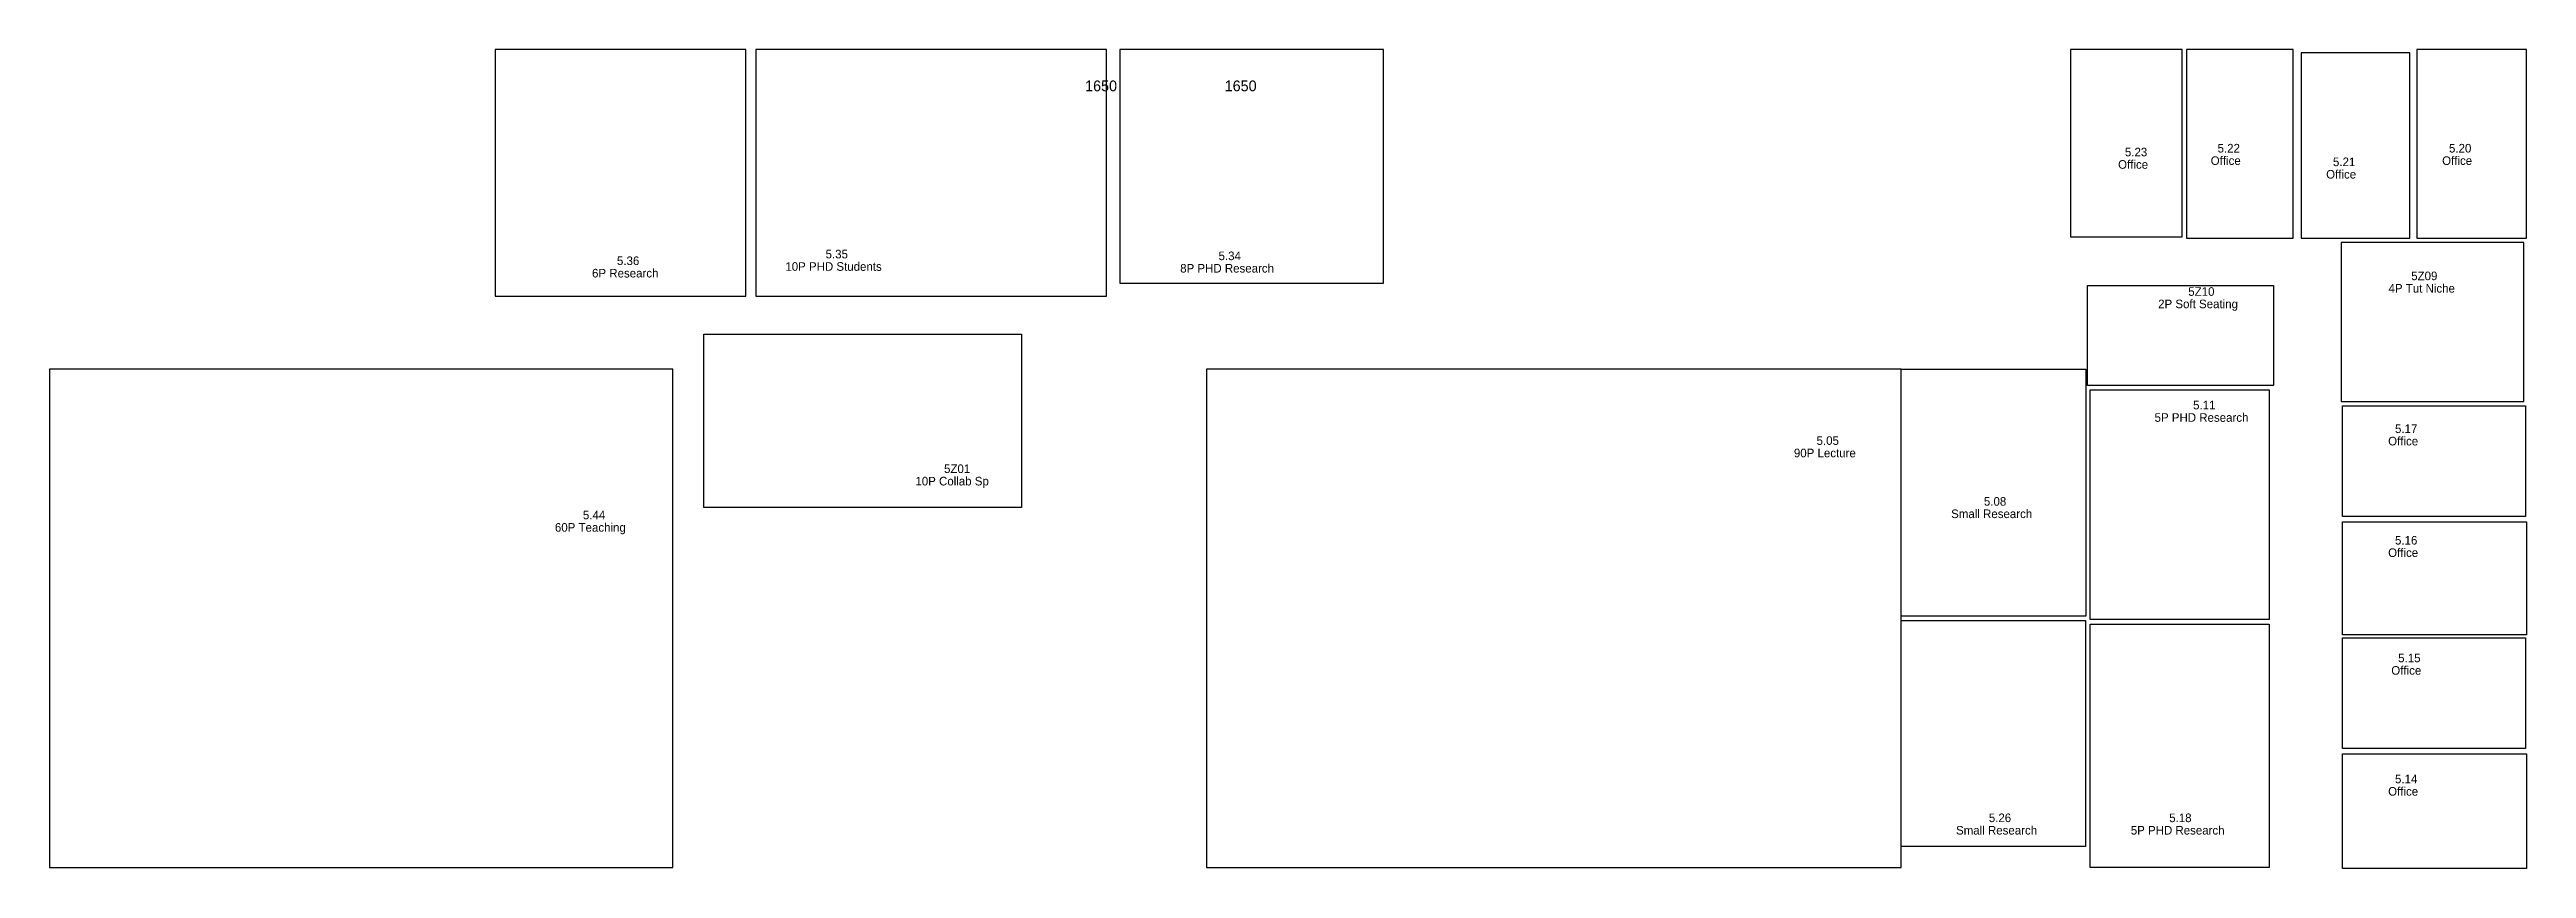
# Model space of a CAD drawing. Header units: millimetres. Extents: x 89863 to 339490, y -5784 to 52720.
# Drawn here: x 173057 to 230739, y 15189 to 34246 of the extents above; entities that cross this region are included whole.
import ezdxf

# ---------------------------------------------------------------- set-up
doc = ezdxf.new("R2010")
doc.units = ezdxf.units.MM
for name, color, linetype in [('A-ANNO-DIMS', 7, 'Continuous'), ('A-AREA-IDEN', 7, 'Continuous'), ('A-AREA-ROOM', 7, 'Continuous')]:
    doc.layers.add(name, color=color, linetype=linetype)

msp = doc.modelspace()

# ---------------------------------------------------------------- texts
at = {"layer": 'A-ANNO-DIMS'}
for p in [(197173, 33276), (200423, 33276)]:
    msp.add_text('1650', height=250, dxfattribs=at).set_placement(p)
at = {"layer": 'A-AREA-IDEN'}
for s, p in [('5.23', (221388, 31761)), ('Office', (223386, 31561)), ('5.22', (223546, 31850)), ('5.21', (226233, 31533)), ('Office', (228775, 31561)), ('5.20', (228935, 31850)), ('Office', (221229, 31472)), ('Office', (226074, 31244)), ('5.36', (186271, 29231)), ('5.35', (191130, 29386)), ('5.34', (200281, 29345)), ('6P Research', (185691, 28942)), ('10P PHD Students', (190192, 29097)), ('8P PHD Research', (199387, 29056)), ('5Z09', (228055, 28879)), ('2P Soft Seating', (222162, 28226)), ('5Z10', (222863, 28515)), ('4P Tut Niche', (227527, 28590)), ('5.11', (222975, 25872)), ('5P PHD Research', (222079, 25583)), ('5.17', (227678, 25322)), ('90P Lecture', (213679, 24757)), ('5.05', (214207, 25046)), ('Office', (227518, 25033)), ('10P Collab Sp', (193221, 24102)), ('5Z01', (193888, 24391)), ('5.08', (218104, 23631)), ('60P Teaching', (184826, 23025)), ('5.44', (185478, 23314)), ('Small Research', (217341, 23342)), ('Office', (227518, 22437)), ('5.16', (227678, 22726)), ('Office', (227591, 19697)), ('5.15', (227751, 19986)), ('5.14', (227678, 17171)), ('Office', (227518, 16882)), ('Small Research', (217455, 15977)), ('5.26', (218218, 16266)), ('5P PHD Research', (221524, 15977)), ('5.18', (222420, 16266))]:
    msp.add_text(s, height=200, dxfattribs=at).set_placement(p)

# ---------------------------------------------------------------- linework, layer by layer
at = {"layer": 'A-AREA-ROOM'}
for points in [[(189271, 34246), (183433, 34246), (183433, 28510), (189271, 28510)], [(197673, 34246), (189501, 34246), (189501, 28508), (197673, 28508)], [(204125, 34246), (197983, 34246), (197983, 28810), (204125, 28810)], [(222721, 34246), (220120, 34246), (220120, 29884), (222721, 29884)], [(222823, 29860), (225303, 29860), (225303, 34246), (222823, 34246)], [(228021, 34171), (225491, 34171), (225491, 29860), (228021, 29860)], [(230739, 34246), (228183, 34246), (228183, 29860), (230739, 29860)], [(230676, 29758), (226421, 29758), (226421, 26058), (230676, 26058)], [(224850, 26428), (220514, 26428), (220514, 28758), (224850, 28758)], [(188291, 27620), (195694, 27620), (195694, 23591), (188291, 23591)], [(187571, 26808), (173057, 26808), (173057, 15210), (187571, 15210)], [(216175, 26806), (200001, 26806), (200001, 15210), (216175, 15210)], [(220478, 21059), (216175, 21059), (216175, 26806), (220478, 26806)], [(220580, 26325), (224749, 26325), (224749, 20979), (220580, 20979)], [(226453, 25956), (230716, 25956), (230716, 23376), (226453, 23376)], [(226453, 23256), (230739, 23256), (230739, 20626), (226453, 20626)], [(216175, 20957), (220471, 20957), (220471, 15701), (216175, 15701)], [(220580, 20877), (224749, 20877), (224749, 15210), (220580, 15210)], [(226453, 20556), (230716, 20556), (230716, 17976), (226453, 17976)], [(226453, 17856), (230739, 17856), (230739, 15189), (226453, 15189)]]:
    msp.add_lwpolyline(points, close=True, dxfattribs=at)

msp.set_redraw_order([(e.dxf.handle, doc.entitydb.next_handle()) for e in msp.query("TEXT MTEXT ATTDEF DIMENSION ARC_DIMENSION")])  # texts and dimensions are drawn at this point

doc.saveas('drawing.dxf')
